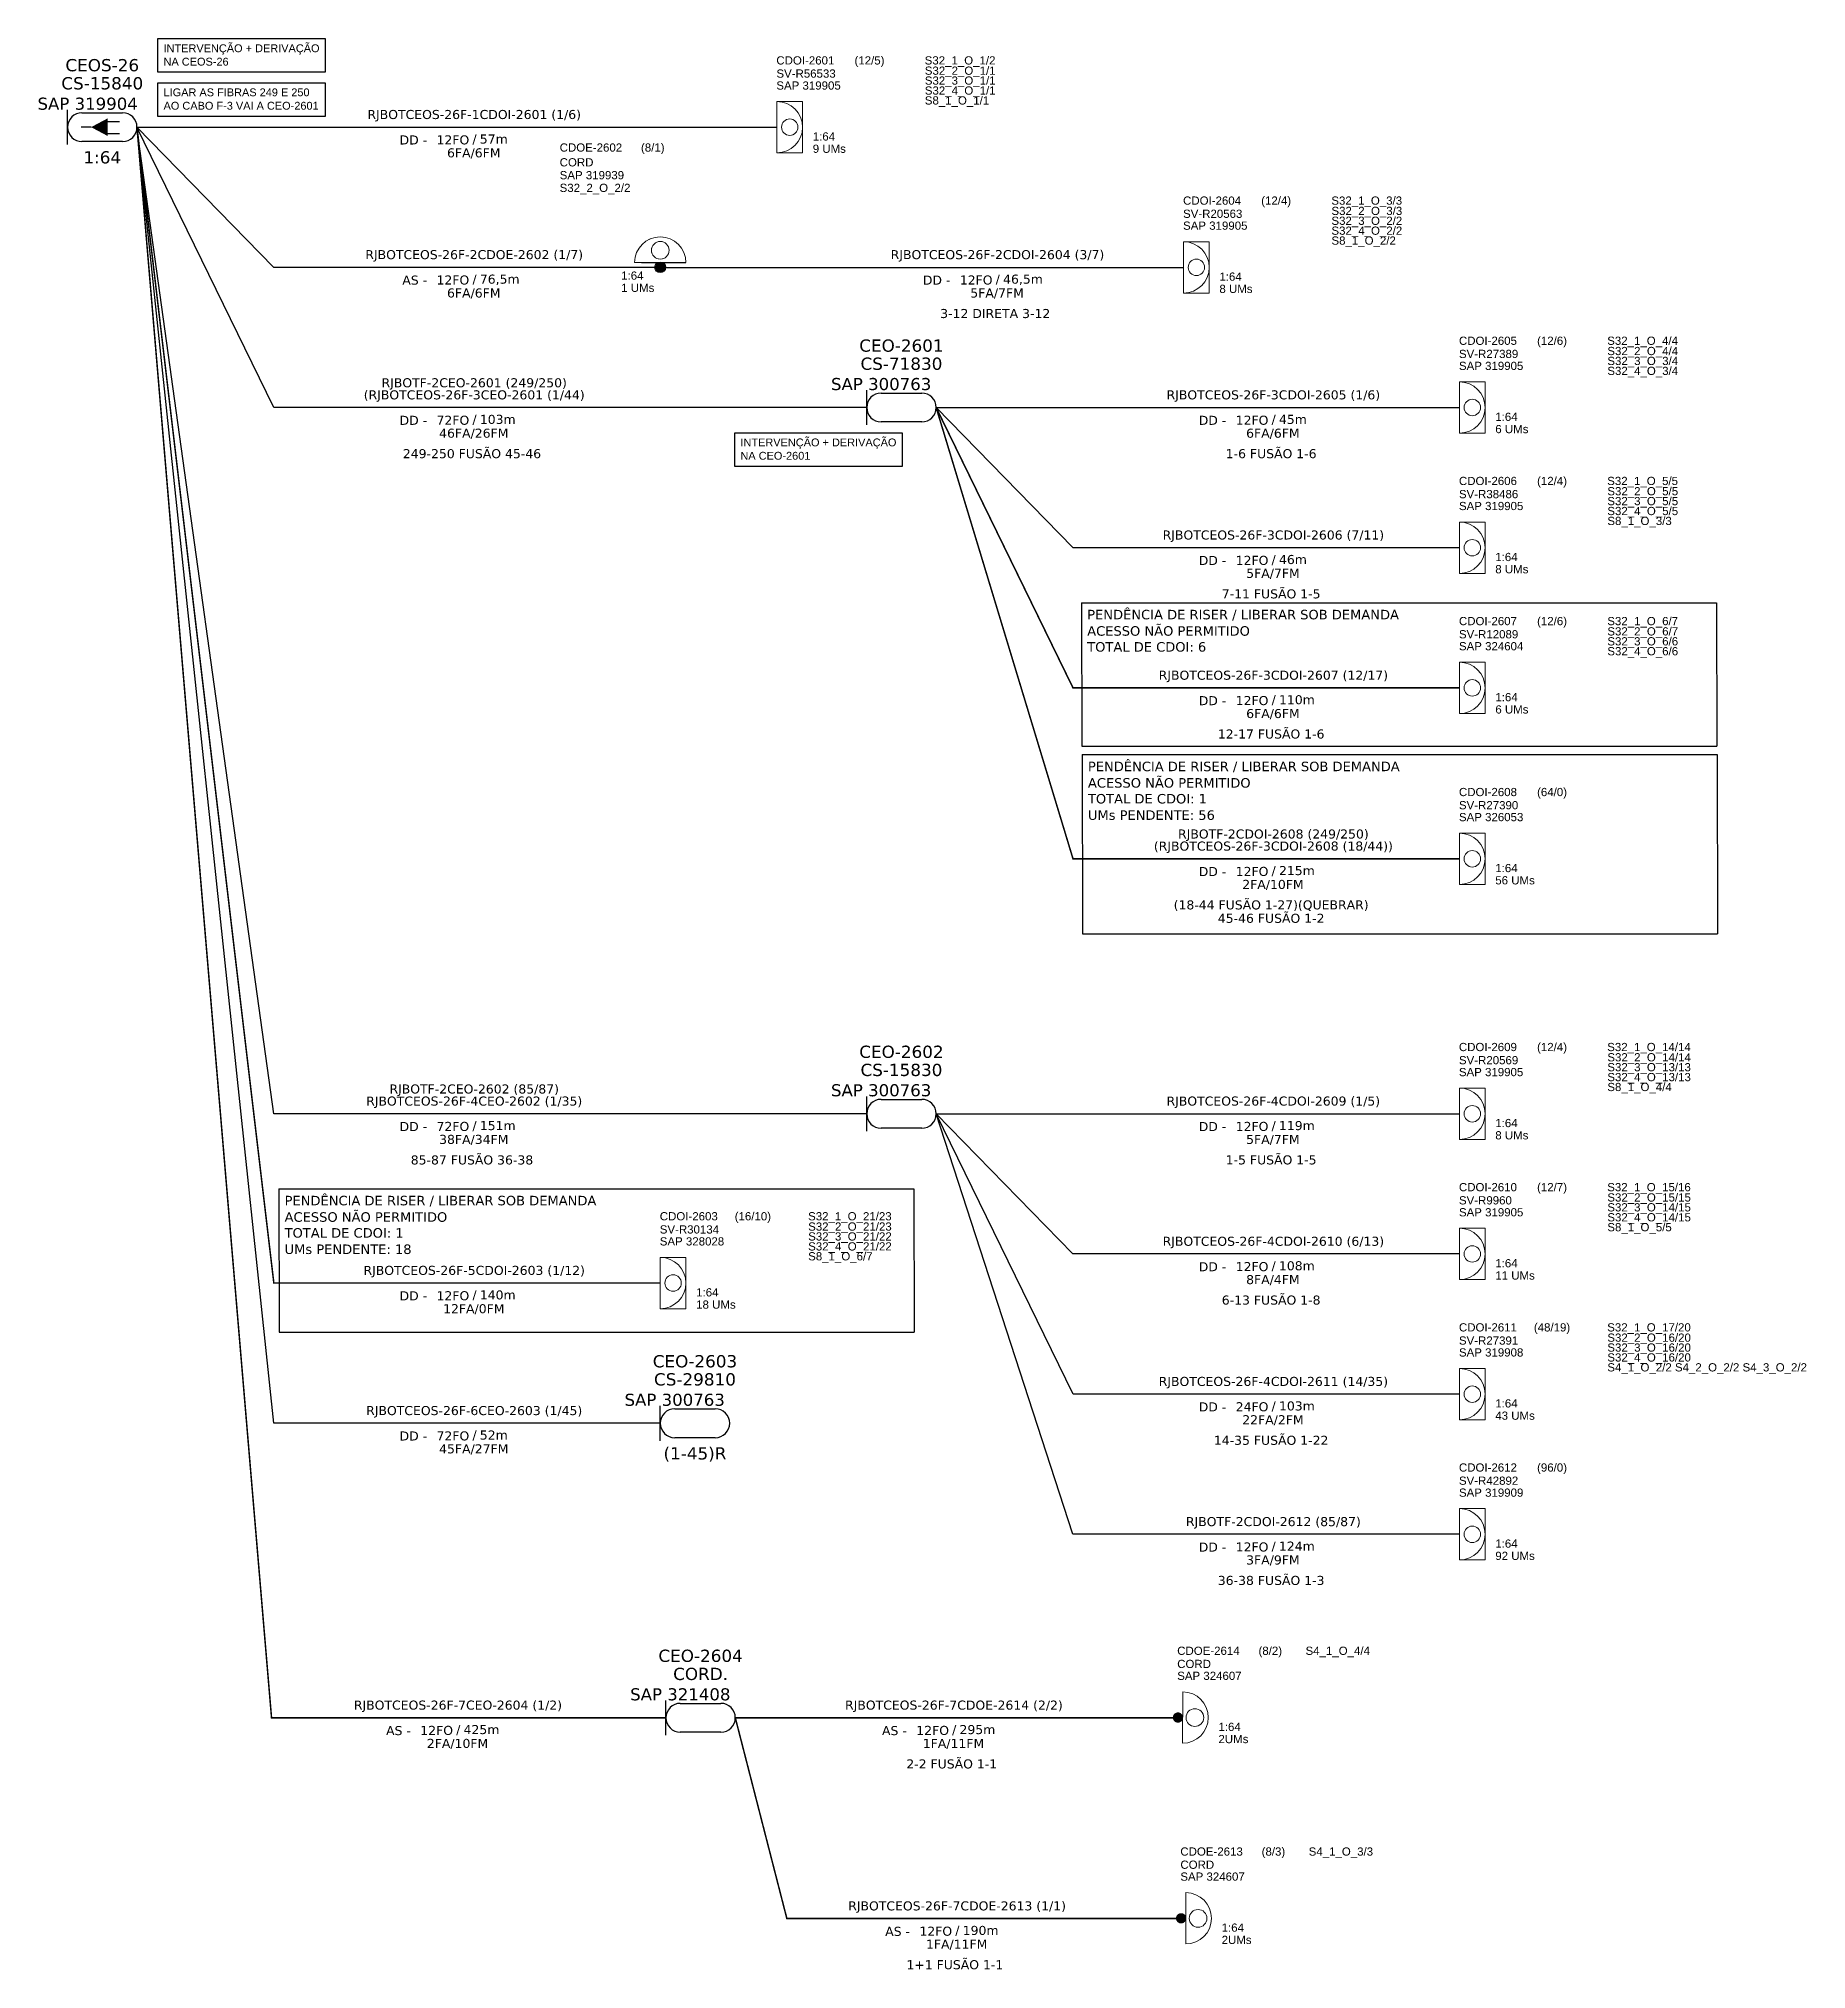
# Model space of a CAD drawing. Header units: millimetres. Extents: x 1115 to 3795, y 123 to 560.
# Drawn here: x 1121 to 1413.8, y 123.4 to 443.1 of the extents above; entities that cross this region are included whole.
import ezdxf
from ezdxf.enums import TextEntityAlignment as Align

# ---------------------------------------------------------------- set-up
doc = ezdxf.new("R2010")
doc.units = ezdxf.units.MM
doc.header["$LTSCALE"] = 0.1
doc.header["$MEASUREMENT"] = 0
for name, color, linetype, lineweight in [("20.0-LEGENDA DOS CDO'S", 1, 'Continuous', 0), ('20.1-CDO_INTERIOR', 1, 'Continuous', 0), ('20.2-CDO_POSTE', 1, 'Continuous', 5), ('40.1-ETIQUETAS', 1, 'Continuous', 20)]:
    doc.layers.add(name, color=color, linetype=linetype, lineweight=lineweight)
for name, color, linetype in [('20.4-CEO', 1, 'Continuous'), ('20.4-CEOS', 1, 'Continuous'), ('CAP a Instalar', 1, 'Continuous'), ('EXISTENTE', 7, 'Continuous'), ('FOLHAS', 7, 'Continuous'), ('INTERV', 5, 'Continuous'), ('REMOVER', 3, 'Continuous')]:
    doc.layers.add(name, color=color, linetype=linetype)
doc.styles.add('ARIAL', font='arial.ttf')
doc.styles.add('siredit', font='verdana.ttf')
doc.styles.add('TELEMAR-RJ', font='arial.ttf')
doc.linetypes.add('FENCELINE1', pattern='A,0.25,-0.1,[133,ltypeshp.shx,S=0.1,R=0,X=-0.1,Y=0],-0.1,1', length=1.45)

msp = doc.modelspace()

# ---------------------------------------------------------------- texts
at = {"color": 3, "style": 'siredit'}
for s, p in [('PENDÊNCIA DE RISER / LIBERAR SOB DEMANDA', (1294.68, 346.96)), ('ACESSO NÃO PERMITIDO', (1294.68, 344.25)), ('TOTAL DE CDOI: 6', (1294.68, 341.61)), ('PENDÊNCIA DE RISER / LIBERAR SOB DEMANDA', (1294.8, 321.81)), ('ACESSO NÃO PERMITIDO', (1294.8, 319.09)), ('TOTAL DE CDOI: 1', (1294.8, 316.46)), ('UMs PENDENTE: 56', (1294.8, 313.75)), ('PENDÊNCIA DE RISER / LIBERAR SOB DEMANDA', (1161.73, 249.91)), ('ACESSO NÃO PERMITIDO', (1161.73, 247.19)), ('TOTAL DE CDOI: 1', (1161.73, 244.56)), ('UMs PENDENTE: 18', (1161.73, 241.85))]:
    msp.add_text(s, height=1.5746, dxfattribs=at).set_placement(p)
at = {"layer": 'FOLHAS', "color": 3, "style": 'TELEMAR-RJ'}
for s, p in [('INTERVENÇÃO + DERIVAÇÃO ', (1141.68, 440.89)), ('NA CEOS-26', (1141.68, 438.67)), ('LIGAR AS FIBRAS 249 E 250', (1141.68, 433.59)), ('AO CABO F-3 VAI A CEO-2601', (1141.68, 431.37)), ('NA CEO-2601', (1237.24, 373.4)), ('INTERVENÇÃO + DERIVAÇÃO ', (1237.24, 375.61))]:
    msp.add_text(s, height=1.298, dxfattribs=at).set_placement(p)

# ---------------------------------------------------------------- blocks, each defined once
blk = doc.blocks.new('ETIQUETA_RS5F')
at = {"layer": '40.1-ETIQUETAS', "color": 0, "style": 'siredit'}
blk.add_text('/', height=1.5, dxfattribs=at).set_placement((1.58, -1.95), align=Align.MIDDLE_RIGHT)
for tag, p in [('ETIQUETA_R_PRIMARIA', (1.21, 4.1)), ('ETIQUETA_R_SECUNDARIA', (1.21, 2.1)), ('F_ATIVAS/F_MORTAS', (1.14, -4.24))]:
    blk.add_attdef(tag, text='', height=1.5, dxfattribs=at).set_placement(p, align=Align.MIDDLE_CENTER)
for tag, p in [('TIPO_CABO', (-6.58, -2.12)), ('CAP_CABO', (0.4, -2.09))]:
    blk.add_attdef(tag, text='', height=1.5, dxfattribs=at).set_placement(p, align=Align.MIDDLE_RIGHT)
blk.add_attdef('METROS', text='', height=1.5, dxfattribs=at).set_placement((2.14, -1.95), align=Align.MIDDLE_LEFT)
for tag, p in [('FUSÃO_1', (0.85, -8.39)), ('FUSÃO_2', (0.85, -10.6)), ('FUSÃO_3', (0.85, -12.93)), ('FUSÃO_4', (0.85, -15.14)), ('FUSÃO_5', (0.85, -17.16))]:
    blk.add_attdef(tag, text='', height=1.5, dxfattribs=at).set_placement(p, align=Align.CENTER)
blk = doc.blocks.new('CEOS_UN_SC')
at = {"layer": '20.4-CEOS', "color": 0}
for p, q in [((-9.11, 2.39), (-2.39, 2.39)), ((-2.39, -2.39), (-9.11, -2.39))]:
    blk.add_line(p, q, dxfattribs=at)
for points in [[(-11.5, -2.89), (-11.5, 2.89)], [(-7.6, 0), (-9.22, 0)], [(-4.96, 0.95), (-2.92, 0.95)], [(-4.96, -1.04), (-2.92, -1.04)]]:
    blk.add_lwpolyline(points, dxfattribs=at)
blk.add_lwpolyline([(-7.6, 0, 0, 2.95, 0), (-4.83, 0, 2.95, 2.95, 0)], format="xyseb", dxfattribs=at)
for centre, start, end in [((-9.11, 0), 90, 270), ((-2.39, 0), 270, 90)]:
    blk.add_arc(centre, 2.39, start, end, dxfattribs=at)
at = {"layer": '20.4-CEOS', "color": 7, "style": 'siredit'}
for tag, height, p in [('NOME?', 2.03, (-5.75, 10.27)), ('LOCAL?', 2.03, (-5.75, 7.27)), ('TIPO?', 2, (-8.17, 3.89))]:
    blk.add_attdef(tag, text='', height=height, dxfattribs=at).set_placement(p, align=Align.MIDDLE_CENTER)
for tag, p in [('RACIO_SPLITAGEM', (-5.75, -3.97)), ('FIBRAS_RESERVA', (-5.75, -7.51))]:
    blk.add_attdef(tag, text='', height=2.03, dxfattribs=at).set_placement(p, align=Align.TOP_CENTER)
blk = doc.blocks.new('CDO_INTERIOR_TROCA')
at = {"layer": '20.1-CDO_INTERIOR', "color": 0, "lineweight": 18}
blk.add_lwpolyline([(4.25, -4.25), (4.25, 4.25), (0, 4.25), (0, -4.25)], close=True, dxfattribs=at)
blk.add_circle((2.13, 0), 1.36, dxfattribs=at)
blk.add_arc((0, 0), 4.25, 270, 90, dxfattribs=at)
at = {"layer": "20.0-LEGENDA DOS CDO'S", "color": 0, "style": 'ARIAL'}
for tag, p in [('CDO_N', (-0.08, 10.38)), ('SPLITER_1', (24.48, 10.38)), ('SPLITER_2', (24.5, 8.68)), ('SAP_ANTIGO', (-0.08, 6.23)), ('SURVEY', (-0.08, 8.2)), ('/_SAP_NOVO', (12.37, 6.23)), ('SPLITER_3', (24.5, 7.04)), ('SPLITER_4', (24.5, 5.4)), ('SPLITER_5', (24.5, 3.75)), ('1:XX', (5.94, -2.22)), ('UMS', (5.94, -4.24))]:
    blk.add_attdef(tag, p, '', height=1.36, dxfattribs=at)
blk.add_attdef('FIBRAS_UTILIZADAS', text='', height=1.36, dxfattribs=at).set_placement((15.34, 10.38), align=Align.CENTER)
blk = doc.blocks.new('CEO_UN')
at = {"layer": '20.4-CEO', "color": 0}
for p, q in [((-9.11, 2.39), (-2.39, 2.39)), ((-2.39, -2.39), (-9.11, -2.39))]:
    blk.add_line(p, q, dxfattribs=at)
blk.add_lwpolyline([(-11.5, -2.89), (-11.5, 2.89)], dxfattribs=at)
for centre, start, end in [((-9.11, 0), 90, 270), ((-2.39, 0), 270, 90)]:
    blk.add_arc(centre, 2.39, start, end, dxfattribs=at)
at = {"layer": '20.4-CEO', "color": 7, "style": 'siredit'}
for tag, height, p in [('NOME?', 2.03, (-5.75, 10.27)), ('LOCAL?', 2.03, (-5.75, 7.27)), ('TIPO?', 2, (-9.11, 3.89))]:
    blk.add_attdef(tag, text='', height=height, dxfattribs=at).set_placement(p, align=Align.MIDDLE_CENTER)
blk.add_attdef('FIBRAS_RESERVA', text='', height=2.03, dxfattribs=at).set_placement((-5.75, -3.97), align=Align.TOP_CENTER)
blk = doc.blocks.new('PDO_PST')
at = {"color": 1}
blk.add_line((2.5, 0), (-2.5, 0), dxfattribs=at)
at = {"color": 1, "const_width": 0.5}
blk.add_lwpolyline([(-0.25, -0.46, 1), (0.25, -0.46, 1)], format="xyb", close=True, dxfattribs=at)
at = {"color": 1}
blk.add_circle((0, 1.19), 0.862, dxfattribs=at)
blk.add_arc((0, 0), 2.5, 0, 180, dxfattribs=at)
blk = doc.blocks.new('CDOE_POSTE 2')
at = {"layer": '20.2-CDO_POSTE', "color": 0, "linetype": 'Continuous', "xscale": 1.700328304346724, "yscale": 1.700328304346724, "zscale": 1.700328304346724, "rotation": 269.882008258618}
blk.add_blockref('PDO_PST', (0.43, 0), dxfattribs=at)
at = {"layer": "20.0-LEGENDA DOS CDO'S", "color": 0, "style": 'ARIAL'}
for tag, p in [('CDO_N', (-0.47, 10.38)), ('SPLITER_1', (20.79, 10.38)), ('SPLITER_2', (20.8, 8.68)), ('SAP', (-0.47, 6.23)), ('CORDOALHA', (-0.47, 8.2)), ('1:XX', (6.36, -2.22)), ('UMS', (6.36, -4.24))]:
    blk.add_attdef(tag, p, '', height=1.36, dxfattribs=at)
blk.add_attdef('FIBRAS_UTILIZADAS', text='', height=1.36, dxfattribs=at).set_placement((14.95, 10.38), align=Align.CENTER)
blk = doc.blocks.new('CDOE_POSTE 1')
at = {"layer": '20.2-CDO_POSTE', "color": 0, "linetype": 'Continuous', "xscale": 1.700328304346724, "yscale": 1.700328304346724, "zscale": 1.700328304346724, "rotation": 359.882008258618}
blk.add_blockref('PDO_PST', (0, 0.43), dxfattribs=at)
at = {"layer": "20.0-LEGENDA DOS CDO'S", "color": 0, "style": 'ARIAL'}
for tag, p in [('CDO_N', (-16.66, 12.71)), ('CORDOALHA', (-16.66, 10.26)), ('SPLITER_1', (-16.68, 6.03)), ('SAP', (-16.66, 8.13)), ('SPLITER_2', (-16.66, 4.33)), ('1:XX', (-6.47, -2.4)), ('UMS', (-6.47, -4.43))]:
    blk.add_attdef(tag, p, '', height=1.36, dxfattribs=at)
blk.add_attdef('FIBRAS_UTILIZADAS', text='', height=1.36, dxfattribs=at).set_placement((-1.24, 12.71), align=Align.CENTER)

# ---------------------------------------------------------------- hatches: boundary and pattern name
at = {"linetype": 'Continuous'}
h = msp.add_hatch(color=256, dxfattribs=at)
h.dxf.hatch_style = 1
edge = h.paths.add_edge_path()
edge.add_arc((1223.96, 405.25), 0.875, 0, 360)

# ---------------------------------------------------------------- linework, layer by layer
at = {"color": 3}
for points in [[(1140.74, 443.14), (1168.47, 443.14), (1168.47, 437.56), (1140.74, 437.56)], [(1140.74, 435.83), (1168.47, 435.83), (1168.47, 430.26), (1140.74, 430.26)], [(1236.3, 377.86), (1264.02, 377.86), (1264.02, 372.29), (1236.3, 372.29)]]:
    msp.add_lwpolyline(points, close=True, dxfattribs=at)
at = {"linetype": 'Continuous'}
for points, const_width in [([(1228.21, 406.03, 1), (1219.71, 406.05, 1.515302)], 0.1), ([(1223.18, 409.3, -0.976722), (1224.82, 406.87, -1.009677), (1223.18, 409.3, 8.072307)], 0.1), ([(1228.21, 406.03, 5.684921), (1228.21, 406.03, -0.971673)], 0.4)]:
    msp.add_lwpolyline(points, format="xyb", dxfattribs=dict(at, const_width=const_width))
at = {"linetype": 'Continuous', "const_width": 0.2}
msp.add_lwpolyline([(1219.71, 406.05), (1228.21, 406.03)], dxfattribs=at)
at = {"color": 3}
for points in [[(1293.71, 349.71), (1398.92, 349.72), (1398.98, 325.94)], [(1293.71, 349.71), (1293.77, 325.93)], [(1293.77, 325.93), (1398.98, 325.94)], [(1293.83, 324.56), (1399.04, 324.57), (1399.1, 294.9)], [(1293.83, 324.56), (1293.89, 294.9)], [(1293.89, 294.9), (1399.1, 294.9)], [(1160.76, 252.66), (1265.97, 252.67), (1266.03, 228.89)], [(1160.76, 252.66), (1160.82, 228.88)], [(1160.82, 228.88), (1266.03, 228.89)]]:
    msp.add_lwpolyline(points, dxfattribs=at)
at = {"linetype": 'Continuous'}
msp.add_circle((1223.96, 405.25), 0.875, dxfattribs=at)
at = {"layer": 'CAP a Instalar', "ltscale": 50, "const_width": 0.25}
for points in [[(1223.96, 237.04), (1159.95, 237.04), (1159.95, 237.04), (1137.28, 428.47)], [(1224.89, 165.04), (1159.57, 165.04), (1137.28, 428.47)], [(1356.34, 335.61), (1292.33, 335.61), (1292.33, 335.61), (1269.66, 382.04)], [(1356.34, 307.3), (1292.33, 307.3), (1269.66, 382.04)]]:
    msp.add_lwpolyline(points, dxfattribs=at)
at = {"layer": 'CAP a Instalar', "linetype": 'FENCELINE1', "ltscale": 50, "const_width": 0.25}
for points in [[(1310.04, 165.04), (1236.39, 165.04), (1236.39, 165.04)], [(1310.56, 131.79), (1244.93, 131.79), (1236.39, 165.04)]]:
    msp.add_lwpolyline(points, dxfattribs=at)
at = {"layer": 'EXISTENTE', "color": 7, "ltscale": 50}
for points in [[(1137.28, 428.47), (1137.28, 428.47), (1243.28, 428.47)], [(1258.16, 265.07), (1159.95, 265.07), (1137.28, 428.47)], [(1223.96, 405.25), (1310.64, 405.25)], [(1356.34, 358.82), (1292.33, 358.82), (1269.66, 382.04)], [(1269.66, 382.04), (1356.34, 382.04)], [(1356.34, 241.86), (1292.32, 241.86), (1269.66, 265.07)], [(1356.34, 218.64), (1292.33, 218.64), (1292.33, 218.64), (1269.66, 265.07)], [(1269.66, 265.07), (1356.34, 265.07)]]:
    msp.add_lwpolyline(points, dxfattribs=at)
at = {"layer": 'EXISTENTE', "linetype": 'FENCELINE1', "ltscale": 50}
msp.add_lwpolyline([(1223.96, 405.25), (1159.95, 405.25), (1137.28, 428.47)], dxfattribs=at)
at = {"layer": 'EXISTENTE', "ltscale": 50}
msp.add_lwpolyline([(1356.34, 195.43), (1292.32, 195.43), (1269.66, 265.07)], dxfattribs=at)
at = {"layer": 'INTERV', "ltscale": 50}
msp.add_lwpolyline([(1258.16, 382.04), (1159.95, 382.04), (1159.95, 382.04), (1137.28, 428.47)], dxfattribs=at)
at = {"layer": 'REMOVER', "color": 0, "ltscale": 50}
msp.add_lwpolyline([(1223.96, 213.82), (1159.95, 213.82), (1137.28, 428.47)], dxfattribs=at)

# ---------------------------------------------------------------- block references
at = {"color": 7}
ref = msp.add_blockref('CDO_INTERIOR_TROCA', (1243.28, 428.47), dxfattribs=at)
ref.add_attrib('CDO_N', 'CDOI-2601', (1243.19, 438.85), dxfattribs={"layer": "20.0-LEGENDA DOS CDO'S", "color": 0, "height": 1.36, "style": 'ARIAL'})
ref.add_attrib('FIBRAS_UTILIZADAS', '(12/5)', dxfattribs={"layer": "20.0-LEGENDA DOS CDO'S", "color": 0, "height": 1.36, "style": 'ARIAL'}).set_placement((1258.62, 438.85), align=Align.CENTER)
ref.add_attrib('SURVEY', 'SV-R56533', (1243.2, 436.67), dxfattribs={"layer": "20.0-LEGENDA DOS CDO'S", "color": 0, "height": 1.36, "style": 'ARIAL'})
ref.add_attrib('SAP_ANTIGO', 'SAP 319905', (1243.19, 434.69), dxfattribs={"layer": "20.0-LEGENDA DOS CDO'S", "color": 7, "height": 1.36, "style": 'ARIAL'})
ref.add_attrib('1:XX', '1:64', (1249.22, 426.25), dxfattribs={"layer": "20.0-LEGENDA DOS CDO'S", "color": 0, "height": 1.36, "style": 'ARIAL'})
ref.add_attrib('UMS', '9 UMs', (1249.22, 424.22), dxfattribs={"layer": "20.0-LEGENDA DOS CDO'S", "color": 0, "height": 1.36, "style": 'ARIAL'})
ref.add_attrib('SPLITER_1', 'S32_1_O_1/2', (1267.76, 438.85), dxfattribs={"layer": "20.0-LEGENDA DOS CDO'S", "color": 0, "height": 1.3603, "style": 'ARIAL'})
ref.add_attrib('SPLITER_2', 'S32_2_O_1/1', (1267.78, 437.15), dxfattribs={"layer": "20.0-LEGENDA DOS CDO'S", "color": 0, "height": 1.3603, "style": 'ARIAL'})
ref.add_attrib('SPLITER_3', 'S32_3_O_1/1', (1267.78, 435.51), dxfattribs={"layer": "20.0-LEGENDA DOS CDO'S", "color": 0, "height": 1.3603, "style": 'ARIAL'})
ref.add_attrib('SPLITER_4', 'S32_4_O_1/1', (1267.78, 433.86), dxfattribs={"layer": "20.0-LEGENDA DOS CDO'S", "color": 0, "height": 1.3603, "style": 'ARIAL'})
ref.add_attrib('SPLITER_5', 'S8_1_O_1/1   ', (1267.78, 432.22), dxfattribs={"layer": "20.0-LEGENDA DOS CDO'S", "color": 0, "height": 1.3603, "style": 'ARIAL'})
ref = msp.add_blockref('CDO_INTERIOR_TROCA', (1310.64, 405.25), dxfattribs=at)
ref.add_attrib('CDO_N', 'CDOI-2604', (1310.56, 415.63), dxfattribs={"layer": "20.0-LEGENDA DOS CDO'S", "color": 0, "height": 1.36, "style": 'ARIAL'})
ref.add_attrib('FIBRAS_UTILIZADAS', '(12/4)', dxfattribs={"layer": "20.0-LEGENDA DOS CDO'S", "color": 0, "height": 1.36, "style": 'ARIAL'}).set_placement((1325.98, 415.63), align=Align.CENTER)
ref.add_attrib('SURVEY', 'SV-R20563', (1310.56, 413.45), dxfattribs={"layer": "20.0-LEGENDA DOS CDO'S", "color": 0, "height": 1.36, "style": 'ARIAL'})
ref.add_attrib('SAP_ANTIGO', 'SAP 319905', (1310.56, 411.48), dxfattribs={"layer": "20.0-LEGENDA DOS CDO'S", "color": 7, "height": 1.36, "style": 'ARIAL'})
ref.add_attrib('1:XX', '1:64', (1316.58, 403.04), dxfattribs={"layer": "20.0-LEGENDA DOS CDO'S", "color": 0, "height": 1.36, "style": 'ARIAL'})
ref.add_attrib('UMS', '8 UMs', (1316.58, 401.01), dxfattribs={"layer": "20.0-LEGENDA DOS CDO'S", "color": 0, "height": 1.36, "style": 'ARIAL'})
ref.add_attrib('SPLITER_1', 'S32_1_O_3/3', (1335.12, 415.63), dxfattribs={"layer": "20.0-LEGENDA DOS CDO'S", "color": 0, "height": 1.3603, "style": 'ARIAL'})
ref.add_attrib('SPLITER_2', 'S32_2_O_3/3', (1335.14, 413.93), dxfattribs={"layer": "20.0-LEGENDA DOS CDO'S", "color": 0, "height": 1.3603, "style": 'ARIAL'})
ref.add_attrib('SPLITER_3', 'S32_3_O_2/2', (1335.14, 412.29), dxfattribs={"layer": "20.0-LEGENDA DOS CDO'S", "color": 0, "height": 1.3603, "style": 'ARIAL'})
ref.add_attrib('SPLITER_4', 'S32_4_O_2/2', (1335.14, 410.65), dxfattribs={"layer": "20.0-LEGENDA DOS CDO'S", "color": 0, "height": 1.3603, "style": 'ARIAL'})
ref.add_attrib('SPLITER_5', 'S8_1_O_2/2   ', (1335.14, 409.01), dxfattribs={"layer": "20.0-LEGENDA DOS CDO'S", "color": 0, "height": 1.3603, "style": 'ARIAL'})
ref = msp.add_blockref('CDO_INTERIOR_TROCA', (1356.34, 382.04), dxfattribs=at)
ref.add_attrib('CDO_N', 'CDOI-2605', (1356.26, 392.42), dxfattribs={"layer": "20.0-LEGENDA DOS CDO'S", "color": 0, "height": 1.36, "style": 'ARIAL'})
ref.add_attrib('FIBRAS_UTILIZADAS', '(12/6)', dxfattribs={"layer": "20.0-LEGENDA DOS CDO'S", "color": 0, "height": 1.36, "style": 'ARIAL'}).set_placement((1371.68, 392.42), align=Align.CENTER)
ref.add_attrib('SURVEY', 'SV-R27389', (1356.26, 390.24), dxfattribs={"layer": "20.0-LEGENDA DOS CDO'S", "color": 0, "height": 1.36, "style": 'ARIAL'})
ref.add_attrib('SAP_ANTIGO', 'SAP 319905', (1356.26, 388.26), dxfattribs={"layer": "20.0-LEGENDA DOS CDO'S", "color": 7, "height": 1.36, "style": 'ARIAL'})
ref.add_attrib('1:XX', '1:64', (1362.28, 379.82), dxfattribs={"layer": "20.0-LEGENDA DOS CDO'S", "color": 0, "height": 1.36, "style": 'ARIAL'})
ref.add_attrib('UMS', '6 UMs', (1362.28, 377.79), dxfattribs={"layer": "20.0-LEGENDA DOS CDO'S", "color": 0, "height": 1.36, "style": 'ARIAL'})
ref.add_attrib('SPLITER_1', 'S32_1_O_4/4', (1380.82, 392.42), dxfattribs={"layer": "20.0-LEGENDA DOS CDO'S", "color": 0, "height": 1.3603, "style": 'ARIAL'})
ref.add_attrib('SPLITER_2', 'S32_2_O_4/4', (1380.84, 390.72), dxfattribs={"layer": "20.0-LEGENDA DOS CDO'S", "color": 0, "height": 1.3603, "style": 'ARIAL'})
ref.add_attrib('SPLITER_3', 'S32_3_O_3/4', (1380.84, 389.08), dxfattribs={"layer": "20.0-LEGENDA DOS CDO'S", "color": 0, "height": 1.3603, "style": 'ARIAL'})
ref.add_attrib('SPLITER_4', 'S32_4_O_3/4', (1380.84, 387.43), dxfattribs={"layer": "20.0-LEGENDA DOS CDO'S", "color": 0, "height": 1.3603, "style": 'ARIAL'})
ref = msp.add_blockref('CDO_INTERIOR_TROCA', (1356.34, 358.82), dxfattribs=at)
ref.add_attrib('CDO_N', 'CDOI-2606', (1356.26, 369.2), dxfattribs={"layer": "20.0-LEGENDA DOS CDO'S", "color": 0, "height": 1.36, "style": 'ARIAL'})
ref.add_attrib('FIBRAS_UTILIZADAS', '(12/4)', dxfattribs={"layer": "20.0-LEGENDA DOS CDO'S", "color": 0, "height": 1.36, "style": 'ARIAL'}).set_placement((1371.68, 369.2), align=Align.CENTER)
ref.add_attrib('SURVEY', 'SV-R38486', (1356.26, 367.02), dxfattribs={"layer": "20.0-LEGENDA DOS CDO'S", "color": 0, "height": 1.36, "style": 'ARIAL'})
ref.add_attrib('SAP_ANTIGO', 'SAP 319905', (1356.26, 365.05), dxfattribs={"layer": "20.0-LEGENDA DOS CDO'S", "color": 7, "height": 1.36, "style": 'ARIAL'})
ref.add_attrib('1:XX', '1:64', (1362.28, 356.61), dxfattribs={"layer": "20.0-LEGENDA DOS CDO'S", "color": 0, "height": 1.36, "style": 'ARIAL'})
ref.add_attrib('UMS', '8 UMs', (1362.28, 354.58), dxfattribs={"layer": "20.0-LEGENDA DOS CDO'S", "color": 0, "height": 1.36, "style": 'ARIAL'})
ref.add_attrib('SPLITER_1', 'S32_1_O_5/5', (1380.82, 369.2), dxfattribs={"layer": "20.0-LEGENDA DOS CDO'S", "color": 0, "height": 1.3603, "style": 'ARIAL'})
ref.add_attrib('SPLITER_2', 'S32_2_O_5/5', (1380.84, 367.5), dxfattribs={"layer": "20.0-LEGENDA DOS CDO'S", "color": 0, "height": 1.3603, "style": 'ARIAL'})
ref.add_attrib('SPLITER_3', 'S32_3_O_5/5', (1380.84, 365.86), dxfattribs={"layer": "20.0-LEGENDA DOS CDO'S", "color": 0, "height": 1.3603, "style": 'ARIAL'})
ref.add_attrib('SPLITER_4', 'S32_4_O_5/5', (1380.84, 364.22), dxfattribs={"layer": "20.0-LEGENDA DOS CDO'S", "color": 0, "height": 1.3603, "style": 'ARIAL'})
ref.add_attrib('SPLITER_5', 'S8_1_O_3/3   ', (1380.84, 362.58), dxfattribs={"layer": "20.0-LEGENDA DOS CDO'S", "color": 0, "height": 1.3603, "style": 'ARIAL'})
at = {"color": 1}
ref = msp.add_blockref('CDO_INTERIOR_TROCA', (1356.34, 335.61), dxfattribs=at)
ref.add_attrib('CDO_N', 'CDOI-2607', (1356.26, 345.99), dxfattribs={"layer": "20.0-LEGENDA DOS CDO'S", "color": 0, "height": 1.36, "style": 'ARIAL'})
ref.add_attrib('FIBRAS_UTILIZADAS', '(12/6)', dxfattribs={"layer": "20.0-LEGENDA DOS CDO'S", "color": 0, "height": 1.36, "style": 'ARIAL'}).set_placement((1371.68, 345.99), align=Align.CENTER)
ref.add_attrib('SURVEY', 'SV-R12089', (1356.26, 343.81), dxfattribs={"layer": "20.0-LEGENDA DOS CDO'S", "color": 0, "height": 1.36, "style": 'ARIAL'})
ref.add_attrib('SAP_ANTIGO', 'SAP 324604', (1356.26, 341.83), dxfattribs={"layer": "20.0-LEGENDA DOS CDO'S", "color": 0, "height": 1.36, "style": 'ARIAL'})
ref.add_attrib('1:XX', '1:64', (1362.29, 333.39), dxfattribs={"layer": "20.0-LEGENDA DOS CDO'S", "color": 0, "height": 1.36, "style": 'ARIAL'})
ref.add_attrib('UMS', '6 UMs', (1362.29, 331.36), dxfattribs={"layer": "20.0-LEGENDA DOS CDO'S", "color": 0, "height": 1.36, "style": 'ARIAL'})
ref.add_attrib('SPLITER_1', 'S32_1_O_6/7', (1380.83, 345.99), dxfattribs={"layer": "20.0-LEGENDA DOS CDO'S", "color": 0, "height": 1.3603, "style": 'ARIAL'})
ref.add_attrib('SPLITER_2', 'S32_2_O_6/7', (1380.84, 344.29), dxfattribs={"layer": "20.0-LEGENDA DOS CDO'S", "color": 0, "height": 1.3603, "style": 'ARIAL'})
ref.add_attrib('SPLITER_3', 'S32_3_O_6/6', (1380.84, 342.64), dxfattribs={"layer": "20.0-LEGENDA DOS CDO'S", "color": 0, "height": 1.3603, "style": 'ARIAL'})
ref.add_attrib('SPLITER_4', 'S32_4_O_6/6', (1380.84, 341), dxfattribs={"layer": "20.0-LEGENDA DOS CDO'S", "color": 0, "height": 1.3603, "style": 'ARIAL'})
ref = msp.add_blockref('CDO_INTERIOR_TROCA', (1356.34, 307.3), dxfattribs=at)
ref.add_attrib('CDO_N', 'CDOI-2608', (1356.26, 317.68), dxfattribs={"layer": "20.0-LEGENDA DOS CDO'S", "color": 0, "height": 1.36, "style": 'ARIAL'})
ref.add_attrib('FIBRAS_UTILIZADAS', '(64/0)', dxfattribs={"layer": "20.0-LEGENDA DOS CDO'S", "color": 0, "height": 1.36, "style": 'ARIAL'}).set_placement((1371.68, 317.68), align=Align.CENTER)
ref.add_attrib('SURVEY', 'SV-R27390', (1356.26, 315.5), dxfattribs={"layer": "20.0-LEGENDA DOS CDO'S", "color": 0, "height": 1.36, "style": 'ARIAL'})
ref.add_attrib('SAP_ANTIGO', 'SAP 326053', (1356.26, 313.53), dxfattribs={"layer": "20.0-LEGENDA DOS CDO'S", "color": 0, "height": 1.36, "style": 'ARIAL'})
ref.add_attrib('1:XX', '1:64', (1362.28, 305.09), dxfattribs={"layer": "20.0-LEGENDA DOS CDO'S", "color": 0, "height": 1.36, "style": 'ARIAL'})
ref.add_attrib('UMS', '56 UMs', (1362.28, 303.06), dxfattribs={"layer": "20.0-LEGENDA DOS CDO'S", "color": 0, "height": 1.36, "style": 'ARIAL'})
at = {"color": 7}
ref = msp.add_blockref('CDO_INTERIOR_TROCA', (1356.34, 265.07), dxfattribs=at)
ref.add_attrib('CDO_N', 'CDOI-2609', (1356.25, 275.45), dxfattribs={"layer": "20.0-LEGENDA DOS CDO'S", "color": 0, "height": 1.36, "style": 'ARIAL'})
ref.add_attrib('FIBRAS_UTILIZADAS', '(12/4)', dxfattribs={"layer": "20.0-LEGENDA DOS CDO'S", "color": 0, "height": 1.36, "style": 'ARIAL'}).set_placement((1371.68, 275.45), align=Align.CENTER)
ref.add_attrib('SURVEY', 'SV-R20569', (1356.26, 273.27), dxfattribs={"layer": "20.0-LEGENDA DOS CDO'S", "color": 0, "height": 1.36, "style": 'ARIAL'})
ref.add_attrib('SAP_ANTIGO', 'SAP 319905', (1356.25, 271.3), dxfattribs={"layer": "20.0-LEGENDA DOS CDO'S", "color": 0, "height": 1.36, "style": 'ARIAL'})
ref.add_attrib('1:XX', '1:64', (1362.28, 262.86), dxfattribs={"layer": "20.0-LEGENDA DOS CDO'S", "color": 0, "height": 1.36, "style": 'ARIAL'})
ref.add_attrib('UMS', '8 UMs', (1362.28, 260.83), dxfattribs={"layer": "20.0-LEGENDA DOS CDO'S", "color": 0, "height": 1.36, "style": 'ARIAL'})
ref.add_attrib('SPLITER_1', 'S32_1_O_14/14', (1380.82, 275.45), dxfattribs={"layer": "20.0-LEGENDA DOS CDO'S", "color": 0, "height": 1.3603, "style": 'ARIAL'})
ref.add_attrib('SPLITER_2', 'S32_2_O_14/14', (1380.84, 273.75), dxfattribs={"layer": "20.0-LEGENDA DOS CDO'S", "color": 0, "height": 1.3603, "style": 'ARIAL'})
ref.add_attrib('SPLITER_3', 'S32_3_O_13/13', (1380.84, 272.11), dxfattribs={"layer": "20.0-LEGENDA DOS CDO'S", "color": 0, "height": 1.3603, "style": 'ARIAL'})
ref.add_attrib('SPLITER_4', 'S32_4_O_13/13', (1380.84, 270.47), dxfattribs={"layer": "20.0-LEGENDA DOS CDO'S", "color": 0, "height": 1.3603, "style": 'ARIAL'})
ref.add_attrib('SPLITER_5', 'S8_1_O_4/4   ', (1380.84, 268.83), dxfattribs={"layer": "20.0-LEGENDA DOS CDO'S", "color": 0, "height": 1.3603, "style": 'ARIAL'})
ref = msp.add_blockref('CDO_INTERIOR_TROCA', (1356.34, 241.86), dxfattribs=at)
ref.add_attrib('CDO_N', 'CDOI-2610', (1356.26, 252.24), dxfattribs={"layer": "20.0-LEGENDA DOS CDO'S", "color": 0, "height": 1.36, "style": 'ARIAL'})
ref.add_attrib('FIBRAS_UTILIZADAS', '(12/7)', dxfattribs={"layer": "20.0-LEGENDA DOS CDO'S", "color": 0, "height": 1.36, "style": 'ARIAL'}).set_placement((1371.68, 252.24), align=Align.CENTER)
ref.add_attrib('SURVEY', 'SV-R9960', (1356.26, 250.06), dxfattribs={"layer": "20.0-LEGENDA DOS CDO'S", "color": 0, "height": 1.36, "style": 'ARIAL'})
ref.add_attrib('SAP_ANTIGO', 'SAP 319905', (1356.26, 248.08), dxfattribs={"layer": "20.0-LEGENDA DOS CDO'S", "color": 7, "height": 1.36, "style": 'ARIAL'})
ref.add_attrib('1:XX', '1:64', (1362.28, 239.64), dxfattribs={"layer": "20.0-LEGENDA DOS CDO'S", "color": 0, "height": 1.36, "style": 'ARIAL'})
ref.add_attrib('UMS', '11 UMs', (1362.28, 237.61), dxfattribs={"layer": "20.0-LEGENDA DOS CDO'S", "color": 0, "height": 1.36, "style": 'ARIAL'})
ref.add_attrib('SPLITER_1', 'S32_1_O_15/16', (1380.82, 252.24), dxfattribs={"layer": "20.0-LEGENDA DOS CDO'S", "color": 0, "height": 1.3603, "style": 'ARIAL'})
ref.add_attrib('SPLITER_2', 'S32_2_O_15/15', (1380.84, 250.54), dxfattribs={"layer": "20.0-LEGENDA DOS CDO'S", "color": 0, "height": 1.3603, "style": 'ARIAL'})
ref.add_attrib('SPLITER_3', 'S32_3_O_14/15', (1380.84, 248.9), dxfattribs={"layer": "20.0-LEGENDA DOS CDO'S", "color": 0, "height": 1.3603, "style": 'ARIAL'})
ref.add_attrib('SPLITER_4', 'S32_4_O_14/15', (1380.84, 247.25), dxfattribs={"layer": "20.0-LEGENDA DOS CDO'S", "color": 0, "height": 1.3603, "style": 'ARIAL'})
ref.add_attrib('SPLITER_5', 'S8_1_O_5/5   ', (1380.84, 245.61), dxfattribs={"layer": "20.0-LEGENDA DOS CDO'S", "color": 0, "height": 1.3603, "style": 'ARIAL'})
at = {"color": 1}
ref = msp.add_blockref('CDO_INTERIOR_TROCA', (1223.96, 237.04), dxfattribs=at)
ref.add_attrib('CDO_N', 'CDOI-2603', (1223.88, 247.42), dxfattribs={"layer": "20.0-LEGENDA DOS CDO'S", "color": 0, "height": 1.36, "style": 'ARIAL'})
ref.add_attrib('FIBRAS_UTILIZADAS', '(16/10)', dxfattribs={"layer": "20.0-LEGENDA DOS CDO'S", "color": 0, "height": 1.36, "style": 'ARIAL'}).set_placement((1239.3, 247.42), align=Align.CENTER)
ref.add_attrib('SURVEY', 'SV-R30134', (1223.88, 245.24), dxfattribs={"layer": "20.0-LEGENDA DOS CDO'S", "color": 0, "height": 1.36, "style": 'ARIAL'})
ref.add_attrib('SAP_ANTIGO', 'SAP 328028', (1223.88, 243.26), dxfattribs={"layer": "20.0-LEGENDA DOS CDO'S", "color": 0, "height": 1.36, "style": 'ARIAL'})
ref.add_attrib('1:XX', '1:64', (1229.91, 234.82), dxfattribs={"layer": "20.0-LEGENDA DOS CDO'S", "color": 0, "height": 1.36, "style": 'ARIAL'})
ref.add_attrib('UMS', '18 UMs', (1229.91, 232.79), dxfattribs={"layer": "20.0-LEGENDA DOS CDO'S", "color": 0, "height": 1.36, "style": 'ARIAL'})
ref.add_attrib('SPLITER_1', 'S32_1_O_21/23', (1248.45, 247.42), dxfattribs={"layer": "20.0-LEGENDA DOS CDO'S", "color": 0, "height": 1.3603, "style": 'ARIAL'})
ref.add_attrib('SPLITER_2', 'S32_2_O_21/23', (1248.46, 245.72), dxfattribs={"layer": "20.0-LEGENDA DOS CDO'S", "color": 0, "height": 1.3603, "style": 'ARIAL'})
ref.add_attrib('SPLITER_3', 'S32_3_O_21/22', (1248.46, 244.08), dxfattribs={"layer": "20.0-LEGENDA DOS CDO'S", "color": 0, "height": 1.3603, "style": 'ARIAL'})
ref.add_attrib('SPLITER_4', 'S32_4_O_21/22', (1248.46, 242.43), dxfattribs={"layer": "20.0-LEGENDA DOS CDO'S", "color": 0, "height": 1.3603, "style": 'ARIAL'})
ref.add_attrib('SPLITER_5', 'S8_1_O_6/7   ', (1248.46, 240.79), dxfattribs={"layer": "20.0-LEGENDA DOS CDO'S", "color": 0, "height": 1.3603, "style": 'ARIAL'})
at = {"color": 7}
ref = msp.add_blockref('CDO_INTERIOR_TROCA', (1356.34, 218.64), dxfattribs=at)
ref.add_attrib('CDO_N', 'CDOI-2611', (1356.26, 229.02), dxfattribs={"layer": "20.0-LEGENDA DOS CDO'S", "color": 0, "height": 1.36, "style": 'ARIAL'})
ref.add_attrib('FIBRAS_UTILIZADAS', '(48/19)', dxfattribs={"layer": "20.0-LEGENDA DOS CDO'S", "color": 0, "height": 1.36, "style": 'ARIAL'}).set_placement((1371.68, 229.02), align=Align.CENTER)
ref.add_attrib('SURVEY', 'SV-R27391', (1356.26, 226.84), dxfattribs={"layer": "20.0-LEGENDA DOS CDO'S", "color": 0, "height": 1.36, "style": 'ARIAL'})
ref.add_attrib('SAP_ANTIGO', 'SAP 319908', (1356.26, 224.87), dxfattribs={"layer": "20.0-LEGENDA DOS CDO'S", "color": 7, "height": 1.36, "style": 'ARIAL'})
ref.add_attrib('1:XX', '1:64', (1362.28, 216.43), dxfattribs={"layer": "20.0-LEGENDA DOS CDO'S", "color": 0, "height": 1.36, "style": 'ARIAL'})
ref.add_attrib('UMS', '43 UMs', (1362.28, 214.4), dxfattribs={"layer": "20.0-LEGENDA DOS CDO'S", "color": 0, "height": 1.36, "style": 'ARIAL'})
ref.add_attrib('SPLITER_1', 'S32_1_O_17/20', (1380.82, 229.02), dxfattribs={"layer": "20.0-LEGENDA DOS CDO'S", "color": 0, "height": 1.3603, "style": 'ARIAL'})
ref.add_attrib('SPLITER_2', 'S32_2_O_16/20', (1380.84, 227.32), dxfattribs={"layer": "20.0-LEGENDA DOS CDO'S", "color": 0, "height": 1.3603, "style": 'ARIAL'})
ref.add_attrib('SPLITER_3', 'S32_3_O_16/20', (1380.84, 225.68), dxfattribs={"layer": "20.0-LEGENDA DOS CDO'S", "color": 0, "height": 1.3603, "style": 'ARIAL'})
ref.add_attrib('SPLITER_4', 'S32_4_O_16/20', (1380.84, 224.04), dxfattribs={"layer": "20.0-LEGENDA DOS CDO'S", "color": 0, "height": 1.3603, "style": 'ARIAL'})
ref.add_attrib('SPLITER_5', 'S4_1_O_2/2 S4_2_O_2/2 S4_3_O_2/2 ', (1380.84, 222.4), dxfattribs={"layer": "20.0-LEGENDA DOS CDO'S", "color": 0, "height": 1.3603, "style": 'ARIAL'})
ref = msp.add_blockref('CDO_INTERIOR_TROCA', (1356.34, 195.43), dxfattribs=at)
ref.add_attrib('CDO_N', 'CDOI-2612', (1356.26, 205.81), dxfattribs={"layer": "20.0-LEGENDA DOS CDO'S", "color": 0, "height": 1.36, "style": 'ARIAL'})
ref.add_attrib('FIBRAS_UTILIZADAS', '(96/0)', dxfattribs={"layer": "20.0-LEGENDA DOS CDO'S", "color": 0, "height": 1.36, "style": 'ARIAL'}).set_placement((1371.68, 205.81), align=Align.CENTER)
ref.add_attrib('SURVEY', 'SV-R42892', (1356.26, 203.63), dxfattribs={"layer": "20.0-LEGENDA DOS CDO'S", "color": 0, "height": 1.36, "style": 'ARIAL'})
ref.add_attrib('SAP_ANTIGO', 'SAP 319909', (1356.26, 201.65), dxfattribs={"layer": "20.0-LEGENDA DOS CDO'S", "color": 7, "height": 1.36, "style": 'ARIAL'})
ref.add_attrib('1:XX', '1:64', (1362.28, 193.21), dxfattribs={"layer": "20.0-LEGENDA DOS CDO'S", "color": 0, "height": 1.36, "style": 'ARIAL'})
ref.add_attrib('UMS', '92 UMs', (1362.28, 191.18), dxfattribs={"layer": "20.0-LEGENDA DOS CDO'S", "color": 0, "height": 1.36, "style": 'ARIAL'})
at = {"layer": '20.2-CDO_POSTE'}
ref = msp.add_blockref('CDOE_POSTE 2', (1310.06, 165.08), dxfattribs=at)
ref.add_attrib('CDO_N', 'CDOE-2614', (1309.59, 175.46), dxfattribs={"layer": "20.0-LEGENDA DOS CDO'S", "color": 0, "height": 1.36, "style": 'ARIAL'})
ref.add_attrib('FIBRAS_UTILIZADAS', '(8/2)', dxfattribs={"layer": "20.0-LEGENDA DOS CDO'S", "color": 0, "height": 1.36, "style": 'ARIAL'}).set_placement((1325.01, 175.46), align=Align.CENTER)
ref.add_attrib('CORDOALHA', 'CORD', (1309.59, 173.28), dxfattribs={"layer": "20.0-LEGENDA DOS CDO'S", "color": 0, "height": 1.36, "style": 'ARIAL'})
ref.add_attrib('SAP', 'SAP 324607', (1309.59, 171.31), dxfattribs={"layer": "20.0-LEGENDA DOS CDO'S", "color": 0, "height": 1.36, "style": 'ARIAL'})
ref.add_attrib('1:XX', '1:64', (1316.42, 162.86), dxfattribs={"layer": "20.0-LEGENDA DOS CDO'S", "color": 0, "height": 1.36, "style": 'ARIAL'})
ref.add_attrib('UMS', '2UMs', (1316.42, 160.84), dxfattribs={"layer": "20.0-LEGENDA DOS CDO'S", "color": 0, "height": 1.36, "style": 'ARIAL'})
ref.add_attrib('SPLITER_1', 'S4_1_O_4/4', (1330.85, 175.46), dxfattribs={"layer": "20.0-LEGENDA DOS CDO'S", "color": 0, "height": 1.36, "style": 'ARIAL'})
ref = msp.add_blockref('CDOE_POSTE 2', (1310.59, 131.83), dxfattribs=at)
ref.add_attrib('CDO_N', 'CDOE-2613', (1310.11, 142.21), dxfattribs={"layer": "20.0-LEGENDA DOS CDO'S", "color": 0, "height": 1.36, "style": 'ARIAL'})
ref.add_attrib('FIBRAS_UTILIZADAS', '(8/3)', dxfattribs={"layer": "20.0-LEGENDA DOS CDO'S", "color": 0, "height": 1.36, "style": 'ARIAL'}).set_placement((1325.53, 142.21), align=Align.CENTER)
ref.add_attrib('CORDOALHA', 'CORD', (1310.12, 140.03), dxfattribs={"layer": "20.0-LEGENDA DOS CDO'S", "color": 0, "height": 1.36, "style": 'ARIAL'})
ref.add_attrib('SAP', 'SAP 324607', (1310.11, 138.06), dxfattribs={"layer": "20.0-LEGENDA DOS CDO'S", "color": 0, "height": 1.36, "style": 'ARIAL'})
ref.add_attrib('1:XX', '1:64', (1316.95, 129.61), dxfattribs={"layer": "20.0-LEGENDA DOS CDO'S", "color": 0, "height": 1.36, "style": 'ARIAL'})
ref.add_attrib('UMS', '2UMs', (1316.95, 127.58), dxfattribs={"layer": "20.0-LEGENDA DOS CDO'S", "color": 0, "height": 1.36, "style": 'ARIAL'})
ref.add_attrib('SPLITER_1', 'S4_1_O_3/3', (1331.37, 142.21), dxfattribs={"layer": "20.0-LEGENDA DOS CDO'S", "color": 0, "height": 1.36, "style": 'ARIAL'})
at = {"layer": '20.4-CEO', "color": 5}
ref = msp.add_blockref('CEO_UN', (1269.66, 382.04), dxfattribs=at)
ref.add_attrib('NOME?', 'CEO-2601', dxfattribs={"color": 7, "height": 2.028, "style": 'siredit'}).set_placement((1263.91, 392.3), align=Align.MIDDLE_CENTER)
ref.add_attrib('LOCAL?', 'CS-71830', dxfattribs={"color": 7, "height": 2.028, "style": 'siredit'}).set_placement((1263.91, 389.3), align=Align.MIDDLE_CENTER)
ref.add_attrib('TIPO?', 'SAP 300763', dxfattribs={"color": 7, "height": 2, "style": 'siredit'}).set_placement((1260.55, 385.93), align=Align.MIDDLE_CENTER)
at = {"layer": '20.4-CEO', "color": 0}
ref = msp.add_blockref('CEO_UN', (1269.66, 265.07), dxfattribs=at)
ref.add_attrib('NOME?', 'CEO-2602', dxfattribs={"color": 7, "height": 2.028, "style": 'siredit'}).set_placement((1263.91, 275.34), align=Align.MIDDLE_CENTER)
ref.add_attrib('LOCAL?', 'CS-15830', dxfattribs={"color": 7, "height": 2.028, "style": 'siredit'}).set_placement((1263.91, 272.34), align=Align.MIDDLE_CENTER)
ref.add_attrib('TIPO?', 'SAP 300763', dxfattribs={"color": 7, "height": 2, "style": 'siredit'}).set_placement((1260.55, 268.97), align=Align.MIDDLE_CENTER)
msp.add_blockref('CEO_UN', (1235.46, 213.82), dxfattribs=at).add_auto_attribs({'NOME?': 'CEO-2603', 'LOCAL?': 'CS-29810', 'TIPO?': 'SAP 300763', 'FIBRAS_RESERVA': '(1-45)R'})
at = {"layer": '20.4-CEO'}
ref = msp.add_blockref('CEO_UN', (1236.39, 165.04), dxfattribs=at)
ref.add_attrib('NOME?', 'CEO-2604', dxfattribs={"color": 7, "height": 2.028, "style": 'siredit'}).set_placement((1230.64, 175.31), align=Align.MIDDLE_CENTER)
ref.add_attrib('LOCAL?', 'CORD.', dxfattribs={"color": 7, "height": 2.028, "style": 'siredit'}).set_placement((1230.64, 172.31), align=Align.MIDDLE_CENTER)
ref.add_attrib('TIPO?', 'SAP 321408', dxfattribs={"color": 7, "height": 2, "style": 'siredit'}).set_placement((1227.28, 168.93), align=Align.MIDDLE_CENTER)
at = {"layer": '20.4-CEOS', "color": 5}
ref = msp.add_blockref('CEOS_UN_SC', (1137.28, 428.47), dxfattribs=at)
ref.add_attrib('NOME?', 'CEOS-26', dxfattribs={"color": 7, "height": 2.028, "style": 'siredit'}).set_placement((1131.53, 438.74), align=Align.MIDDLE_CENTER)
ref.add_attrib('LOCAL?', 'CS-15840', dxfattribs={"color": 7, "height": 2.028, "style": 'siredit'}).set_placement((1131.53, 435.74), align=Align.MIDDLE_CENTER)
ref.add_attrib('TIPO?', 'SAP 319904', dxfattribs={"color": 7, "height": 2, "style": 'siredit'}).set_placement((1129.11, 432.36), align=Align.MIDDLE_CENTER)
ref.add_attrib('RACIO_SPLITAGEM', '1:64', dxfattribs={"color": 7, "height": 2.028, "style": 'siredit'}).set_placement((1131.53, 424.49), align=Align.TOP_CENTER)
at = {"layer": '40.1-ETIQUETAS', "color": 7}
ref = msp.add_blockref('ETIQUETA_RS5F', (1191.96, 428.47), dxfattribs=at)
ref.add_attrib('ETIQUETA_R_SECUNDARIA', 'RJBOTCEOS-26F-1CDOI-2601 (1/6)', dxfattribs={"color": 0, "height": 1.5, "style": 'siredit'}).set_placement((1193.14, 430.57), align=Align.MIDDLE_CENTER)
ref.add_attrib('TIPO_CABO', 'DD -', dxfattribs={"color": 0, "height": 1.5, "style": 'siredit'}).set_placement((1185.34, 426.35), align=Align.MIDDLE_RIGHT)
ref.add_attrib('CAP_CABO', '12FO', dxfattribs={"color": 0, "height": 1.5, "style": 'siredit'}).set_placement((1192.32, 426.37), align=Align.MIDDLE_RIGHT)
ref.add_attrib('METROS', '57m', dxfattribs={"color": 0, "height": 1.5, "style": 'siredit'}).set_placement((1194.07, 426.51), align=Align.MIDDLE_LEFT)
ref.add_attrib('F_ATIVAS/F_MORTAS', '6FA/6FM', dxfattribs={"color": 0, "height": 1.5, "style": 'siredit'}).set_placement((1193.07, 424.22), align=Align.MIDDLE_CENTER)
ref = msp.add_blockref('ETIQUETA_RS5F', (1191.96, 405.25), dxfattribs=at)
ref.add_attrib('ETIQUETA_R_SECUNDARIA', 'RJBOTCEOS-26F-2CDOE-2602 (1/7)', dxfattribs={"color": 0, "height": 1.5, "style": 'siredit'}).set_placement((1193.14, 407.36), align=Align.MIDDLE_CENTER)
ref.add_attrib('TIPO_CABO', 'AS -', dxfattribs={"color": 0, "height": 1.5, "style": 'siredit'}).set_placement((1185.34, 403.14), align=Align.MIDDLE_RIGHT)
ref.add_attrib('CAP_CABO', '12FO', dxfattribs={"color": 0, "height": 1.5, "style": 'siredit'}).set_placement((1192.32, 403.16), align=Align.MIDDLE_RIGHT)
ref.add_attrib('METROS', '76,5m', dxfattribs={"color": 0, "height": 1.5, "style": 'siredit'}).set_placement((1194.07, 403.3), align=Align.MIDDLE_LEFT)
ref.add_attrib('F_ATIVAS/F_MORTAS', '6FA/6FM', dxfattribs={"color": 0, "height": 1.5, "style": 'siredit'}).set_placement((1193.07, 401.01), align=Align.MIDDLE_CENTER)
ref = msp.add_blockref('ETIQUETA_RS5F', (1278.63, 405.25), dxfattribs=at)
ref.add_attrib('ETIQUETA_R_SECUNDARIA', 'RJBOTCEOS-26F-2CDOI-2604 (3/7)', dxfattribs={"color": 0, "height": 1.5, "style": 'siredit'}).set_placement((1279.82, 407.36), align=Align.MIDDLE_CENTER)
ref.add_attrib('TIPO_CABO', 'DD -', dxfattribs={"color": 0, "height": 1.5, "style": 'siredit'}).set_placement((1272.02, 403.14), align=Align.MIDDLE_RIGHT)
ref.add_attrib('CAP_CABO', '12FO', dxfattribs={"color": 0, "height": 1.5, "style": 'siredit'}).set_placement((1279, 403.16), align=Align.MIDDLE_RIGHT)
ref.add_attrib('METROS', '46,5m', dxfattribs={"color": 0, "height": 1.5, "style": 'siredit'}).set_placement((1280.75, 403.3), align=Align.MIDDLE_LEFT)
ref.add_attrib('F_ATIVAS/F_MORTAS', '5FA/7FM', dxfattribs={"color": 0, "height": 1.5, "style": 'siredit'}).set_placement((1279.75, 401.01), align=Align.MIDDLE_CENTER)
ref.add_attrib('FUSÃO_1', '3-12 DIRETA 3-12', dxfattribs={"color": 0, "height": 1.5, "style": 'siredit'}).set_placement((1279.45, 396.86), align=Align.CENTER)
at = {"layer": '40.1-ETIQUETAS', "color": 5}
ref = msp.add_blockref('ETIQUETA_RS5F', (1191.96, 382.04), dxfattribs=at)
ref.add_attrib('ETIQUETA_R_PRIMARIA', 'RJBOTF-2CEO-2601 (249/250)', dxfattribs={"height": 1.5, "style": 'siredit'}).set_placement((1193.14, 386.14), align=Align.MIDDLE_CENTER)
ref.add_attrib('ETIQUETA_R_SECUNDARIA', '(RJBOTCEOS-26F-3CEO-2601 (1/44)', dxfattribs={"color": 0, "height": 1.5, "style": 'siredit'}).set_placement((1193.14, 384.14), align=Align.MIDDLE_CENTER)
ref.add_attrib('TIPO_CABO', 'DD -', dxfattribs={"color": 0, "height": 1.5, "style": 'siredit'}).set_placement((1185.34, 379.92), align=Align.MIDDLE_RIGHT)
ref.add_attrib('CAP_CABO', '72FO', dxfattribs={"color": 0, "height": 1.5, "style": 'siredit'}).set_placement((1192.32, 379.94), align=Align.MIDDLE_RIGHT)
ref.add_attrib('METROS', '103m', dxfattribs={"color": 0, "height": 1.5, "style": 'siredit'}).set_placement((1194.07, 380.08), align=Align.MIDDLE_LEFT)
ref.add_attrib('F_ATIVAS/F_MORTAS', '46FA/26FM', dxfattribs={"height": 1.5, "style": 'siredit'}).set_placement((1193.07, 377.79), align=Align.MIDDLE_CENTER)
ref.add_attrib('FUSÃO_1', '249-250 FUSÃO 45-46', dxfattribs={"height": 1.5, "style": 'siredit'}).set_placement((1192.77, 373.65), align=Align.CENTER)
at = {"layer": '40.1-ETIQUETAS', "color": 7}
ref = msp.add_blockref('ETIQUETA_RS5F', (1324.33, 382.04), dxfattribs=at)
ref.add_attrib('ETIQUETA_R_SECUNDARIA', 'RJBOTCEOS-26F-3CDOI-2605 (1/6)', dxfattribs={"color": 0, "height": 1.5, "style": 'siredit'}).set_placement((1325.52, 384.14), align=Align.MIDDLE_CENTER)
ref.add_attrib('TIPO_CABO', 'DD -', dxfattribs={"color": 0, "height": 1.5, "style": 'siredit'}).set_placement((1317.72, 379.92), align=Align.MIDDLE_RIGHT)
ref.add_attrib('CAP_CABO', '12FO', dxfattribs={"color": 0, "height": 1.5, "style": 'siredit'}).set_placement((1324.7, 379.94), align=Align.MIDDLE_RIGHT)
ref.add_attrib('METROS', '45m', dxfattribs={"color": 0, "height": 1.5, "style": 'siredit'}).set_placement((1326.44, 380.08), align=Align.MIDDLE_LEFT)
ref.add_attrib('F_ATIVAS/F_MORTAS', '6FA/6FM', dxfattribs={"color": 0, "height": 1.5, "style": 'siredit'}).set_placement((1325.44, 377.79), align=Align.MIDDLE_CENTER)
ref.add_attrib('FUSÃO_1', '1-6 FUSÃO 1-6', dxfattribs={"color": 0, "height": 1.5, "style": 'siredit'}).set_placement((1325.15, 373.65), align=Align.CENTER)
ref = msp.add_blockref('ETIQUETA_RS5F', (1324.33, 358.82), dxfattribs=at)
ref.add_attrib('ETIQUETA_R_SECUNDARIA', 'RJBOTCEOS-26F-3CDOI-2606 (7/11)', dxfattribs={"color": 0, "height": 1.5, "style": 'siredit'}).set_placement((1325.52, 360.93), align=Align.MIDDLE_CENTER)
ref.add_attrib('TIPO_CABO', 'DD -', dxfattribs={"color": 0, "height": 1.5, "style": 'siredit'}).set_placement((1317.72, 356.71), align=Align.MIDDLE_RIGHT)
ref.add_attrib('CAP_CABO', '12FO', dxfattribs={"color": 0, "height": 1.5, "style": 'siredit'}).set_placement((1324.7, 356.73), align=Align.MIDDLE_RIGHT)
ref.add_attrib('METROS', '46m', dxfattribs={"color": 0, "height": 1.5, "style": 'siredit'}).set_placement((1326.45, 356.87), align=Align.MIDDLE_LEFT)
ref.add_attrib('F_ATIVAS/F_MORTAS', '5FA/7FM', dxfattribs={"color": 0, "height": 1.5, "style": 'siredit'}).set_placement((1325.45, 354.58), align=Align.MIDDLE_CENTER)
ref.add_attrib('FUSÃO_1', '7-11 FUSÃO 1-5', dxfattribs={"color": 0, "height": 1.5, "style": 'siredit'}).set_placement((1325.15, 350.43), align=Align.CENTER)
at = {"layer": '40.1-ETIQUETAS', "color": 1}
ref = msp.add_blockref('ETIQUETA_RS5F', (1324.34, 335.61), dxfattribs=at)
ref.add_attrib('ETIQUETA_R_SECUNDARIA', 'RJBOTCEOS-26F-3CDOI-2607 (12/17)', dxfattribs={"color": 0, "height": 1.5, "style": 'siredit'}).set_placement((1325.52, 337.71), align=Align.MIDDLE_CENTER)
ref.add_attrib('TIPO_CABO', 'DD -', dxfattribs={"color": 0, "height": 1.5, "style": 'siredit'}).set_placement((1317.72, 333.49), align=Align.MIDDLE_RIGHT)
ref.add_attrib('CAP_CABO', '12FO', dxfattribs={"color": 0, "height": 1.5, "style": 'siredit'}).set_placement((1324.7, 333.51), align=Align.MIDDLE_RIGHT)
ref.add_attrib('METROS', '110m', dxfattribs={"color": 0, "height": 1.5, "style": 'siredit'}).set_placement((1326.45, 333.65), align=Align.MIDDLE_LEFT)
ref.add_attrib('F_ATIVAS/F_MORTAS', '6FA/6FM', dxfattribs={"color": 0, "height": 1.5, "style": 'siredit'}).set_placement((1325.45, 331.36), align=Align.MIDDLE_CENTER)
ref.add_attrib('FUSÃO_1', '12-17 FUSÃO 1-6', dxfattribs={"color": 0, "height": 1.5, "style": 'siredit'}).set_placement((1325.15, 327.22), align=Align.CENTER)
at = {"layer": '40.1-ETIQUETAS', "color": 5}
ref = msp.add_blockref('ETIQUETA_RS5F', (1324.33, 307.3), dxfattribs=at)
ref.add_attrib('ETIQUETA_R_PRIMARIA', 'RJBOTF-2CDOI-2608 (249/250)', dxfattribs={"height": 1.5, "style": 'siredit'}).set_placement((1325.52, 311.41), align=Align.MIDDLE_CENTER)
ref.add_attrib('ETIQUETA_R_SECUNDARIA', '(RJBOTCEOS-26F-3CDOI-2608 (18/44))', dxfattribs={"color": 0, "height": 1.5, "style": 'siredit'}).set_placement((1325.52, 309.41), align=Align.MIDDLE_CENTER)
ref.add_attrib('TIPO_CABO', 'DD -', dxfattribs={"height": 1.5, "style": 'siredit'}).set_placement((1317.72, 305.19), align=Align.MIDDLE_RIGHT)
ref.add_attrib('CAP_CABO', '12FO', dxfattribs={"height": 1.5, "style": 'siredit'}).set_placement((1324.7, 305.21), align=Align.MIDDLE_RIGHT)
ref.add_attrib('METROS', '215m', dxfattribs={"height": 1.5, "style": 'siredit'}).set_placement((1326.45, 305.35), align=Align.MIDDLE_LEFT)
ref.add_attrib('F_ATIVAS/F_MORTAS', '2FA/10FM', dxfattribs={"height": 1.5, "style": 'siredit'}).set_placement((1325.45, 303.06), align=Align.MIDDLE_CENTER)
ref.add_attrib('FUSÃO_1', '(18-44 FUSÃO 1-27)(QUEBRAR)', dxfattribs={"color": 0, "height": 1.5, "style": 'siredit'}).set_placement((1325.15, 298.92), align=Align.CENTER)
ref.add_attrib('FUSÃO_2', '45-46 FUSÃO 1-2', dxfattribs={"height": 1.5, "style": 'siredit'}).set_placement((1325.15, 296.7), align=Align.CENTER)
at = {"layer": '40.1-ETIQUETAS', "color": 7}
ref = msp.add_blockref('ETIQUETA_RS5F', (1191.96, 265.07), dxfattribs=at)
ref.add_attrib('ETIQUETA_R_PRIMARIA', 'RJBOTF-2CEO-2602 (85/87)', dxfattribs={"color": 0, "height": 1.5, "style": 'siredit'}).set_placement((1193.14, 269.18), align=Align.MIDDLE_CENTER)
ref.add_attrib('ETIQUETA_R_SECUNDARIA', 'RJBOTCEOS-26F-4CEO-2602 (1/35)', dxfattribs={"color": 0, "height": 1.5, "style": 'siredit'}).set_placement((1193.14, 267.18), align=Align.MIDDLE_CENTER)
ref.add_attrib('TIPO_CABO', 'DD -', dxfattribs={"color": 0, "height": 1.5, "style": 'siredit'}).set_placement((1185.34, 262.96), align=Align.MIDDLE_RIGHT)
ref.add_attrib('CAP_CABO', '72FO', dxfattribs={"color": 0, "height": 1.5, "style": 'siredit'}).set_placement((1192.32, 262.98), align=Align.MIDDLE_RIGHT)
ref.add_attrib('METROS', '151m', dxfattribs={"color": 0, "height": 1.5, "style": 'siredit'}).set_placement((1194.07, 263.12), align=Align.MIDDLE_LEFT)
ref.add_attrib('F_ATIVAS/F_MORTAS', '38FA/34FM', dxfattribs={"color": 0, "height": 1.5, "style": 'siredit'}).set_placement((1193.07, 260.83), align=Align.MIDDLE_CENTER)
ref.add_attrib('FUSÃO_1', '85-87 FUSÃO 36-38', dxfattribs={"color": 0, "height": 1.5, "style": 'siredit'}).set_placement((1192.77, 256.68), align=Align.CENTER)
ref = msp.add_blockref('ETIQUETA_RS5F', (1324.33, 265.07), dxfattribs=at)
ref.add_attrib('ETIQUETA_R_SECUNDARIA', 'RJBOTCEOS-26F-4CDOI-2609 (1/5)', dxfattribs={"color": 0, "height": 1.5, "style": 'siredit'}).set_placement((1325.51, 267.18), align=Align.MIDDLE_CENTER)
ref.add_attrib('TIPO_CABO', 'DD -', dxfattribs={"color": 0, "height": 1.5, "style": 'siredit'}).set_placement((1317.72, 262.96), align=Align.MIDDLE_RIGHT)
ref.add_attrib('CAP_CABO', '12FO', dxfattribs={"color": 0, "height": 1.5, "style": 'siredit'}).set_placement((1324.7, 262.98), align=Align.MIDDLE_RIGHT)
ref.add_attrib('METROS', '119m', dxfattribs={"color": 0, "height": 1.5, "style": 'siredit'}).set_placement((1326.44, 263.12), align=Align.MIDDLE_LEFT)
ref.add_attrib('F_ATIVAS/F_MORTAS', '5FA/7FM', dxfattribs={"color": 0, "height": 1.5, "style": 'siredit'}).set_placement((1325.44, 260.83), align=Align.MIDDLE_CENTER)
ref.add_attrib('FUSÃO_1', '1-5 FUSÃO 1-5', dxfattribs={"color": 0, "height": 1.5, "style": 'siredit'}).set_placement((1325.15, 256.69), align=Align.CENTER)
ref = msp.add_blockref('ETIQUETA_RS5F', (1324.33, 241.86), dxfattribs=at)
ref.add_attrib('ETIQUETA_R_SECUNDARIA', 'RJBOTCEOS-26F-4CDOI-2610 (6/13)', dxfattribs={"color": 0, "height": 1.5, "style": 'siredit'}).set_placement((1325.52, 243.96), align=Align.MIDDLE_CENTER)
ref.add_attrib('TIPO_CABO', 'DD -', dxfattribs={"color": 0, "height": 1.5, "style": 'siredit'}).set_placement((1317.72, 239.74), align=Align.MIDDLE_RIGHT)
ref.add_attrib('CAP_CABO', '12FO', dxfattribs={"color": 0, "height": 1.5, "style": 'siredit'}).set_placement((1324.7, 239.76), align=Align.MIDDLE_RIGHT)
ref.add_attrib('METROS', '108m', dxfattribs={"color": 0, "height": 1.5, "style": 'siredit'}).set_placement((1326.44, 239.9), align=Align.MIDDLE_LEFT)
ref.add_attrib('F_ATIVAS/F_MORTAS', '8FA/4FM', dxfattribs={"color": 0, "height": 1.5, "style": 'siredit'}).set_placement((1325.44, 237.61), align=Align.MIDDLE_CENTER)
ref.add_attrib('FUSÃO_1', '6-13 FUSÃO 1-8', dxfattribs={"color": 0, "height": 1.5, "style": 'siredit'}).set_placement((1325.15, 233.47), align=Align.CENTER)
at = {"layer": '40.1-ETIQUETAS', "color": 1}
ref = msp.add_blockref('ETIQUETA_RS5F', (1191.96, 237.04), dxfattribs=at)
ref.add_attrib('ETIQUETA_R_SECUNDARIA', 'RJBOTCEOS-26F-5CDOI-2603 (1/12)', dxfattribs={"color": 0, "height": 1.5, "style": 'siredit'}).set_placement((1193.14, 239.14), align=Align.MIDDLE_CENTER)
ref.add_attrib('TIPO_CABO', 'DD -', dxfattribs={"color": 0, "height": 1.5, "style": 'siredit'}).set_placement((1185.34, 234.92), align=Align.MIDDLE_RIGHT)
ref.add_attrib('CAP_CABO', '12FO', dxfattribs={"color": 0, "height": 1.5, "style": 'siredit'}).set_placement((1192.32, 234.94), align=Align.MIDDLE_RIGHT)
ref.add_attrib('METROS', '140m', dxfattribs={"color": 0, "height": 1.5, "style": 'siredit'}).set_placement((1194.07, 235.08), align=Align.MIDDLE_LEFT)
ref.add_attrib('F_ATIVAS/F_MORTAS', '12FA/0FM', dxfattribs={"color": 0, "height": 1.5, "style": 'siredit'}).set_placement((1193.07, 232.79), align=Align.MIDDLE_CENTER)
at = {"layer": '40.1-ETIQUETAS', "color": 7}
ref = msp.add_blockref('ETIQUETA_RS5F', (1324.33, 218.64), dxfattribs=at)
ref.add_attrib('ETIQUETA_R_SECUNDARIA', 'RJBOTCEOS-26F-4CDOI-2611 (14/35)', dxfattribs={"color": 0, "height": 1.5, "style": 'siredit'}).set_placement((1325.52, 220.75), align=Align.MIDDLE_CENTER)
ref.add_attrib('TIPO_CABO', 'DD -', dxfattribs={"color": 0, "height": 1.5, "style": 'siredit'}).set_placement((1317.72, 216.53), align=Align.MIDDLE_RIGHT)
ref.add_attrib('CAP_CABO', '24FO', dxfattribs={"color": 0, "height": 1.5, "style": 'siredit'}).set_placement((1324.7, 216.55), align=Align.MIDDLE_RIGHT)
ref.add_attrib('METROS', '103m', dxfattribs={"color": 0, "height": 1.5, "style": 'siredit'}).set_placement((1326.45, 216.69), align=Align.MIDDLE_LEFT)
ref.add_attrib('F_ATIVAS/F_MORTAS', '22FA/2FM', dxfattribs={"color": 0, "height": 1.5, "style": 'siredit'}).set_placement((1325.45, 214.4), align=Align.MIDDLE_CENTER)
ref.add_attrib('FUSÃO_1', '14-35 FUSÃO 1-22', dxfattribs={"color": 0, "height": 1.5, "style": 'siredit'}).set_placement((1325.15, 210.25), align=Align.CENTER)
at = {"layer": '40.1-ETIQUETAS', "color": 0}
ref = msp.add_blockref('ETIQUETA_RS5F', (1191.96, 213.82), dxfattribs=at)
ref.add_attrib('ETIQUETA_R_SECUNDARIA', 'RJBOTCEOS-26F-6CEO-2603 (1/45)', dxfattribs={"color": 0, "height": 1.5, "style": 'siredit'}).set_placement((1193.14, 215.92), align=Align.MIDDLE_CENTER)
ref.add_attrib('TIPO_CABO', 'DD -', dxfattribs={"color": 0, "height": 1.5, "style": 'siredit'}).set_placement((1185.34, 211.71), align=Align.MIDDLE_RIGHT)
ref.add_attrib('CAP_CABO', '72FO', dxfattribs={"color": 0, "height": 1.5, "style": 'siredit'}).set_placement((1192.32, 211.73), align=Align.MIDDLE_RIGHT)
ref.add_attrib('METROS', '52m', dxfattribs={"color": 0, "height": 1.5, "style": 'siredit'}).set_placement((1194.07, 211.87), align=Align.MIDDLE_LEFT)
ref.add_attrib('F_ATIVAS/F_MORTAS', '45FA/27FM', dxfattribs={"color": 0, "height": 1.5, "style": 'siredit'}).set_placement((1193.07, 209.58), align=Align.MIDDLE_CENTER)
at = {"layer": '40.1-ETIQUETAS', "color": 7}
ref = msp.add_blockref('ETIQUETA_RS5F', (1324.33, 195.43), dxfattribs=at)
ref.add_attrib('ETIQUETA_R_PRIMARIA', 'RJBOTF-2CDOI-2612 (85/87)', dxfattribs={"color": 0, "height": 1.5, "style": 'siredit'}).set_placement((1325.52, 197.53), align=Align.MIDDLE_CENTER)
ref.add_attrib('TIPO_CABO', 'DD -', dxfattribs={"color": 0, "height": 1.5, "style": 'siredit'}).set_placement((1317.72, 193.31), align=Align.MIDDLE_RIGHT)
ref.add_attrib('CAP_CABO', '12FO', dxfattribs={"color": 0, "height": 1.5, "style": 'siredit'}).set_placement((1324.7, 193.33), align=Align.MIDDLE_RIGHT)
ref.add_attrib('METROS', '124m', dxfattribs={"color": 0, "height": 1.5, "style": 'siredit'}).set_placement((1326.44, 193.47), align=Align.MIDDLE_LEFT)
ref.add_attrib('F_ATIVAS/F_MORTAS', '3FA/9FM', dxfattribs={"color": 0, "height": 1.5, "style": 'siredit'}).set_placement((1325.44, 191.18), align=Align.MIDDLE_CENTER)
ref.add_attrib('FUSÃO_1', '36-38 FUSÃO 1-3', dxfattribs={"color": 0, "height": 1.5, "style": 'siredit'}).set_placement((1325.15, 187.04), align=Align.CENTER)
at = {"layer": '40.1-ETIQUETAS', "color": 1}
ref = msp.add_blockref('ETIQUETA_RS5F', (1189.27, 165.04), dxfattribs=at)
ref.add_attrib('ETIQUETA_R_SECUNDARIA', 'RJBOTCEOS-26F-7CEO-2604 (1/2)', dxfattribs={"color": 0, "height": 1.5, "style": 'siredit'}).set_placement((1190.45, 167.14), align=Align.MIDDLE_CENTER)
ref.add_attrib('TIPO_CABO', 'AS -', dxfattribs={"color": 0, "height": 1.5, "style": 'siredit'}).set_placement((1182.65, 162.92), align=Align.MIDDLE_RIGHT)
ref.add_attrib('CAP_CABO', '12FO', dxfattribs={"color": 0, "height": 1.5, "style": 'siredit'}).set_placement((1189.63, 162.95), align=Align.MIDDLE_RIGHT)
ref.add_attrib('METROS', '425m', dxfattribs={"color": 0, "height": 1.5, "style": 'siredit'}).set_placement((1191.38, 163.09), align=Align.MIDDLE_LEFT)
ref.add_attrib('F_ATIVAS/F_MORTAS', '2FA/10FM', dxfattribs={"color": 0, "height": 1.5, "style": 'siredit'}).set_placement((1190.38, 160.8), align=Align.MIDDLE_CENTER)
ref = msp.add_blockref('ETIQUETA_RS5F', (1271.42, 165.04), dxfattribs=at)
ref.add_attrib('ETIQUETA_R_SECUNDARIA', 'RJBOTCEOS-26F-7CDOE-2614 (2/2)', dxfattribs={"color": 0, "height": 1.5, "style": 'siredit'}).set_placement((1272.6, 167.14), align=Align.MIDDLE_CENTER)
ref.add_attrib('TIPO_CABO', 'AS -', dxfattribs={"color": 0, "height": 1.5, "style": 'siredit'}).set_placement((1264.8, 162.92), align=Align.MIDDLE_RIGHT)
ref.add_attrib('CAP_CABO', '12FO', dxfattribs={"color": 0, "height": 1.5, "style": 'siredit'}).set_placement((1271.79, 162.95), align=Align.MIDDLE_RIGHT)
ref.add_attrib('METROS', '295m', dxfattribs={"color": 0, "height": 1.5, "style": 'siredit'}).set_placement((1273.53, 163.09), align=Align.MIDDLE_LEFT)
ref.add_attrib('F_ATIVAS/F_MORTAS', '1FA/11FM', dxfattribs={"color": 0, "height": 1.5, "style": 'siredit'}).set_placement((1272.53, 160.8), align=Align.MIDDLE_CENTER)
ref.add_attrib('FUSÃO_1', '2-2 FUSÃO 1-1', dxfattribs={"color": 0, "height": 1.5, "style": 'siredit'}).set_placement((1272.24, 156.65), align=Align.CENTER)
ref = msp.add_blockref('ETIQUETA_RS5F', (1271.94, 131.79), dxfattribs=at)
ref.add_attrib('ETIQUETA_R_SECUNDARIA', 'RJBOTCEOS-26F-7CDOE-2613 (1/1)', dxfattribs={"color": 0, "height": 1.5, "style": 'siredit'}).set_placement((1273.13, 133.89), align=Align.MIDDLE_CENTER)
ref.add_attrib('TIPO_CABO', 'AS -', dxfattribs={"color": 0, "height": 1.5, "style": 'siredit'}).set_placement((1265.33, 129.67), align=Align.MIDDLE_RIGHT)
ref.add_attrib('CAP_CABO', '12FO', dxfattribs={"color": 0, "height": 1.5, "style": 'siredit'}).set_placement((1272.31, 129.7), align=Align.MIDDLE_RIGHT)
ref.add_attrib('METROS', '190m', dxfattribs={"color": 0, "height": 1.5, "style": 'siredit'}).set_placement((1274.06, 129.83), align=Align.MIDDLE_LEFT)
ref.add_attrib('F_ATIVAS/F_MORTAS', '1FA/11FM', dxfattribs={"color": 0, "height": 1.5, "style": 'siredit'}).set_placement((1273.06, 127.54), align=Align.MIDDLE_CENTER)
ref.add_attrib('FUSÃO_1', '1+1 FUSÃO 1-1', dxfattribs={"color": 0, "height": 1.5, "style": 'siredit'}).set_placement((1272.76, 123.4), align=Align.CENTER)
at = {"layer": 'EXISTENTE', "color": 7, "ltscale": 50}
ref = msp.add_blockref('CDOE_POSTE 1', (1223.96, 405.62), dxfattribs=at)
ref.add_attrib('CDO_N', 'CDOE-2602', (1207.3, 424.42), dxfattribs={"layer": "20.0-LEGENDA DOS CDO'S", "color": 0, "height": 1.36, "style": 'ARIAL'})
ref.add_attrib('FIBRAS_UTILIZADAS', '(8/1)', dxfattribs={"layer": "20.0-LEGENDA DOS CDO'S", "color": 0, "height": 1.36, "style": 'ARIAL'}).set_placement((1222.72, 424.42), align=Align.CENTER)
ref.add_attrib('CORDOALHA', 'CORD', (1207.3, 421.97), dxfattribs={"layer": "20.0-LEGENDA DOS CDO'S", "color": 0, "height": 1.36, "style": 'ARIAL'})
ref.add_attrib('SAP', 'SAP 319939', (1207.3, 419.84), dxfattribs={"layer": "20.0-LEGENDA DOS CDO'S", "color": 0, "height": 1.36, "style": 'ARIAL'})
ref.add_attrib('1:XX', '1:64', (1217.49, 403.21), dxfattribs={"layer": "20.0-LEGENDA DOS CDO'S", "color": 0, "height": 1.36, "style": 'ARIAL'})
ref.add_attrib('UMS', '1 UMs', (1217.49, 401.19), dxfattribs={"layer": "20.0-LEGENDA DOS CDO'S", "color": 0, "height": 1.36, "style": 'ARIAL'})
ref.add_attrib('SPLITER_1', 'S32_2_O_2/2', (1207.29, 417.74), dxfattribs={"layer": "20.0-LEGENDA DOS CDO'S", "color": 0, "height": 1.3603, "style": 'ARIAL'})

msp.set_redraw_order([(e.dxf.handle, doc.entitydb.next_handle()) for e in msp.query("TEXT MTEXT ATTDEF DIMENSION ARC_DIMENSION")])  # texts and dimensions are drawn at this point

doc.saveas('drawing.dxf')
